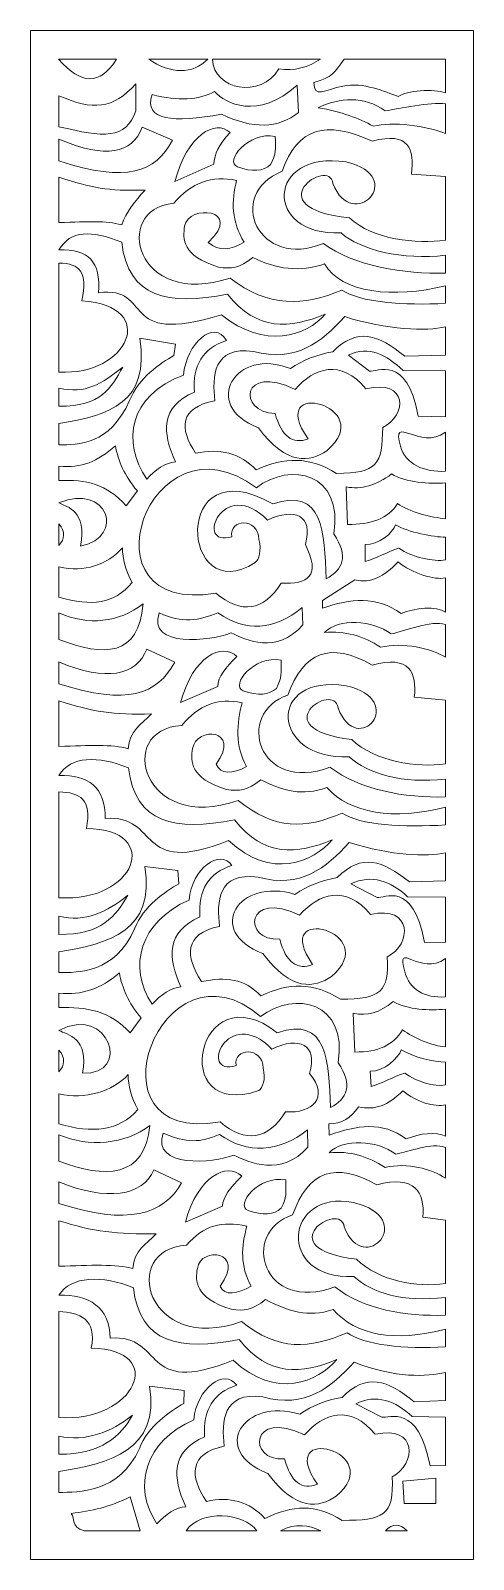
# Model space of a CAD drawing. Header units: centimetres. Extents: x -2.9 to 3.2, y -11.6 to 9.5.
import ezdxf

# ---------------------------------------------------------------- set-up
doc = ezdxf.new("R2010")
doc.units = ezdxf.units.CM
doc.header["$MEASUREMENT"] = 0
doc.layers.add('layer 1', color=7, linetype='Continuous')

msp = doc.modelspace()

# ---------------------------------------------------------------- linework, layer by layer
at = {"layer": 'layer 1', "color": 141, "lineweight": 9}
msp.add_open_spline([(-2.85421, 9.48272), (-2.85421, 9.48272), (3.24516, 9.48272), (3.24516, 9.48272), (3.24516, 9.48272), (3.24516, 9.48272), (3.24516, -11.56494), (3.24516, -11.56494), (3.24516, -11.56494), (3.24516, -11.56494), (-2.85421, -11.56494), (-2.85421, -11.56494), (-2.85421, -11.56494), (-2.85421, -11.56494), (-2.85421, 9.48272), (-2.85421, 9.48272)], degree=3, knots=[0, 0, 0, 0, 0.2, 0.2, 0.2, 0.2, 0.4, 0.4, 0.4, 0.4, 0.6, 0.6, 0.6, 0.6, 1, 1, 1, 1], dxfattribs=at)
at = {"layer": 'layer 1', "color": 7, "lineweight": 9}
for points, knots in [([(-2.46839, 9.08752), (-2.14967, 8.7339), (-1.90802, 8.72393), (-1.66891, 9.08752), (-1.66891, 9.08752), (-1.66891, 9.08752), (-2.46839, 9.08752), (-2.46839, 9.08752)], [0, 0, 0, 0, 0.33333333, 0.33333333, 0.33333333, 0.33333333, 1, 1, 1, 1]), ([(-1.22599, 9.08752), (-0.92841, 8.88158), (-0.61895, 8.87758), (-0.41336, 9.08752), (-0.41336, 9.08752), (-0.41336, 9.08752), (-1.22599, 9.08752), (-1.22599, 9.08752)], [0, 0, 0, 0, 0.33333333, 0.33333333, 0.33333333, 0.33333333, 1, 1, 1, 1]), ([(-0.35011, 9.08752), (-0.35011, 9.08752), (1.1397, 9.08752), (1.1397, 9.08752), (1.1397, 9.08752), (0.97135, 8.98345), (0.77925, 8.9181), (0.56345, 8.95657), (0.56345, 8.95657), (0.31829, 8.53523), (-0.33368, 8.66857), (-0.35011, 9.08752)], [0, 0, 0, 0, 0.25, 0.25, 0.25, 0.25, 0.5, 0.5, 0.5, 0.5, 1, 1, 1, 1]), ([(1.46346, 9.08752), (1.46346, 9.08752), (2.85934, 9.08752), (2.85934, 9.08752), (2.85934, 9.08752), (2.85934, 9.08752), (2.85934, 8.62433), (2.85934, 8.62433), (2.85934, 8.62433), (2.70521, 8.68853), (2.32037, 8.65471), (2.21081, 8.57635), (2.21081, 8.57635), (2.02487, 8.64133), (1.731, 8.7763), (1.4477, 8.719), (1.4477, 8.719), (1.19387, 8.66767), (1.05211, 8.54349), (1.04588, 8.76914), (1.04588, 8.76914), (1.31325, 8.836), (1.32979, 8.90489), (1.46346, 9.08752)], [0, 0, 0, 0, 0.14285714, 0.14285714, 0.14285714, 0.14285714, 0.28571429, 0.28571429, 0.28571429, 0.28571429, 0.42857143, 0.42857143, 0.42857143, 0.42857143, 0.57142857, 0.57142857, 0.57142857, 0.57142857, 0.71428571, 0.71428571, 0.71428571, 0.71428571, 1, 1, 1, 1]), ([(-2.46271, 8.58628), (-1.99693, 8.37989), (-1.71988, 8.39926), (-1.40561, 8.74858), (-1.40561, 8.74858), (-1.40561, 8.74858), (-1.40634, 8.37589), (-1.40634, 8.37589), (-1.40634, 8.37589), (-1.5422, 7.98173), (-1.84691, 8.01064), (-2.46271, 8.15949), (-2.46271, 8.15949), (-2.46271, 8.15949), (-2.46271, 8.58628), (-2.46271, 8.58628)], [0, 0, 0, 0, 0.2, 0.2, 0.2, 0.2, 0.4, 0.4, 0.4, 0.4, 0.6, 0.6, 0.6, 0.6, 1, 1, 1, 1]), ([(-1.18116, 8.60048), (-0.81334, 8.50958), (-0.54102, 8.52526), (-0.32151, 8.64278), (-0.32151, 8.64278), (-0.17142, 8.47925), (0.26858, 8.24678), (0.81951, 8.72949), (0.81951, 8.72949), (0.81951, 8.72949), (0.83739, 8.35595), (0.83739, 8.35595), (0.83739, 8.35595), (0.55904, 8.13315), (0.20492, 8.12504), (-0.22492, 8.33154), (-0.22492, 8.33154), (-0.88634, 8.21123), (-1.30292, 8.24092), (-1.18116, 8.60048)], [0, 0, 0, 0, 0.16666667, 0.16666667, 0.16666667, 0.16666667, 0.33333333, 0.33333333, 0.33333333, 0.33333333, 0.5, 0.5, 0.5, 0.5, 0.66666667, 0.66666667, 0.66666667, 0.66666667, 1, 1, 1, 1]), ([(1.10487, 8.42119), (1.42988, 8.36499), (1.6681, 8.274), (1.86688, 8.16718), (1.86688, 8.16718), (2.12252, 8.23231), (2.60361, 8.17581), (2.85934, 8.06407), (2.85934, 8.06407), (2.85934, 8.06407), (2.85934, 8.47548), (2.85934, 8.47548), (2.85934, 8.47548), (2.65114, 8.5024), (2.22047, 8.40627), (2.03123, 8.37636), (2.03123, 8.37636), (1.72244, 8.59026), (1.41362, 8.561), (1.10487, 8.42119)], [0, 0, 0, 0, 0.16666667, 0.16666667, 0.16666667, 0.16666667, 0.33333333, 0.33333333, 0.33333333, 0.33333333, 0.5, 0.5, 0.5, 0.5, 0.66666667, 0.66666667, 0.66666667, 0.66666667, 1, 1, 1, 1]), ([(-0.10539, 8.07754), (-0.30883, 8.27017), (-0.69543, 8.04605), (-0.8674, 7.40517), (-0.8674, 7.40517), (-0.8674, 7.40517), (-0.32951, 7.64424), (-0.32951, 7.64424), (-0.32951, 7.64424), (-0.32343, 7.77724), (-0.26291, 7.91934), (-0.10539, 8.07754)], [0, 0, 0, 0, 0.25, 0.25, 0.25, 0.25, 0.5, 0.5, 0.5, 0.5, 1, 1, 1, 1]), ([(2.39129, 7.50576), (2.39129, 7.50576), (2.85934, 7.47441), (2.85934, 7.47441), (2.85934, 7.47441), (2.85934, 7.47441), (2.85934, 6.59834), (2.85934, 6.59834), (2.85934, 6.59834), (2.46819, 6.54335), (1.85524, 6.60065), (1.53968, 6.90502), (1.53968, 6.90502), (0.22153, 7.04107), (1.26468, 7.7557), (1.31069, 7.37864), (1.31069, 7.37864), (1.57808, 6.67646), (2.35477, 7.47342), (1.49334, 7.67412), (1.49334, 7.67412), (0.39384, 7.84585), (0.34007, 6.64896), (1.42199, 6.69746), (1.42199, 6.69746), (1.6833, 6.4621), (2.26971, 6.32146), (2.85934, 6.38916), (2.85934, 6.38916), (2.85934, 6.38916), (2.85934, 6.14316), (2.85934, 6.14316), (2.85934, 6.14316), (2.30048, 6.12843), (1.58695, 6.23999), (1.17957, 6.55352), (1.17957, 6.55352), (0.28902, 6.18007), (-0.18485, 7.22093), (0.61033, 7.54512), (0.61033, 7.54512), (0.82057, 8.14569), (1.20991, 8.25541), (1.8494, 7.95948), (1.8494, 7.95948), (2.36987, 8.09979), (2.42721, 7.84585), (2.39129, 7.50576)], [0, 0, 0, 0, 0.07692308, 0.07692308, 0.07692308, 0.07692308, 0.15384615, 0.15384615, 0.15384615, 0.15384615, 0.23076923, 0.23076923, 0.23076923, 0.23076923, 0.30769231, 0.30769231, 0.30769231, 0.30769231, 0.38461538, 0.38461538, 0.38461538, 0.38461538, 0.46153846, 0.46153846, 0.46153846, 0.46153846, 0.53846154, 0.53846154, 0.53846154, 0.53846154, 0.61538462, 0.61538462, 0.61538462, 0.61538462, 0.69230769, 0.69230769, 0.69230769, 0.69230769, 0.76923077, 0.76923077, 0.76923077, 0.76923077, 0.84615385, 0.84615385, 0.84615385, 0.84615385, 1, 1, 1, 1]), ([(-2.46271, 7.98789), (-1.81776, 7.71583), (-1.45545, 7.78645), (-1.31564, 8.15224), (-1.31564, 8.15224), (-1.31564, 8.15224), (-0.89728, 7.97295), (-0.89728, 7.97295), (-0.89728, 7.97295), (-1.14183, 7.53264), (-1.51736, 7.38122), (-2.46271, 7.68906), (-2.46271, 7.68906), (-2.46271, 7.68906), (-2.46271, 7.98789), (-2.46271, 7.98789)], [0, 0, 0, 0, 0.2, 0.2, 0.2, 0.2, 0.4, 0.4, 0.4, 0.4, 0.6, 0.6, 0.6, 0.6, 1, 1, 1, 1]), ([(-0.00374, 7.60635), (0.19831, 7.53031), (0.35291, 7.54711), (0.45242, 7.63708), (0.45242, 7.63708), (0.53074, 7.79224), (0.51887, 7.84576), (0.51567, 8.02562), (0.51567, 8.02562), (0.14518, 8.09976), (-0.19125, 7.67695), (-0.00374, 7.60635)], [0, 0, 0, 0, 0.25, 0.25, 0.25, 0.25, 0.5, 0.5, 0.5, 0.5, 1, 1, 1, 1]), ([(-2.46271, 7.46494), (-2.00655, 7.31693), (-1.80005, 7.27308), (-1.27758, 7.28605), (-1.27758, 7.28605), (-1.41809, 7.13764), (-1.53487, 6.9813), (-1.59952, 6.80752), (-1.59952, 6.80752), (-1.82224, 6.87031), (-2.03799, 6.85146), (-2.46271, 6.83844), (-2.46271, 6.83844), (-2.46271, 6.83844), (-2.46271, 7.46494), (-2.46271, 7.46494)], [0, 0, 0, 0, 0.2, 0.2, 0.2, 0.2, 0.4, 0.4, 0.4, 0.4, 0.6, 0.6, 0.6, 0.6, 1, 1, 1, 1]), ([(-0.01574, 7.42012), (-0.09142, 7.13627), (-0.08813, 6.85239), (0.08885, 6.56846), (0.08885, 6.56846), (-0.10037, 6.46404), (-0.25592, 6.43783), (-0.40733, 6.56699), (-0.40733, 6.56699), (0.08751, 7.03023), (-0.68475, 7.09608), (-0.7324, 6.78914), (-0.7324, 6.78914), (-0.75928, 6.61594), (-0.7737, 6.38315), (-0.26624, 6.22664), (-0.26624, 6.22664), (-0.08246, 6.19819), (0.01475, 6.21252), (0.20838, 6.35928), (0.20838, 6.35928), (0.52522, 6.1992), (0.85233, 6.15198), (1.19451, 6.26963), (1.19451, 6.26963), (1.42517, 5.87054), (2.14873, 5.78908), (2.85934, 5.9708), (2.85934, 5.9708), (2.85934, 5.9708), (2.85934, 5.72774), (2.85934, 5.72774), (2.85934, 5.72774), (2.29334, 5.69414), (1.67115, 5.74264), (1.43358, 5.91104), (1.43358, 5.91104), (0.92055, 5.68951), (0.40755, 5.6654), (-0.10539, 6.07539), (-0.10539, 6.07539), (-1.40379, 5.64486), (-1.74697, 7.0154), (-0.88234, 7.10635), (-0.88234, 7.10635), (-0.64394, 7.38777), (-0.35509, 7.49236), (-0.01574, 7.42012)], [0, 0, 0, 0, 0.07692308, 0.07692308, 0.07692308, 0.07692308, 0.15384615, 0.15384615, 0.15384615, 0.15384615, 0.23076923, 0.23076923, 0.23076923, 0.23076923, 0.30769231, 0.30769231, 0.30769231, 0.30769231, 0.38461538, 0.38461538, 0.38461538, 0.38461538, 0.46153846, 0.46153846, 0.46153846, 0.46153846, 0.53846154, 0.53846154, 0.53846154, 0.53846154, 0.61538462, 0.61538462, 0.61538462, 0.61538462, 0.69230769, 0.69230769, 0.69230769, 0.69230769, 0.76923077, 0.76923077, 0.76923077, 0.76923077, 0.84615385, 0.84615385, 0.84615385, 0.84615385, 1, 1, 1, 1]), ([(-2.46271, 6.46404), (-2.30579, 6.7335), (-2.02154, 6.74071), (-1.59952, 6.56846), (-1.59952, 6.56846), (-1.50654, 5.7976), (-0.9621, 5.69766), (-0.14013, 5.85452), (-0.14013, 5.85452), (0.26248, 5.33896), (0.71626, 5.37695), (1.20459, 5.57926), (1.20459, 5.57926), (0.94765, 5.27509), (0.36275, 5.0871), (-0.22329, 5.57063), (-0.22329, 5.57063), (-1.67477, 5.1207), (-1.13684, 5.97247), (-1.92012, 5.87449), (-1.92012, 5.87449), (-1.88328, 6.29878), (-2.05795, 6.48149), (-2.46271, 6.46404)], [0, 0, 0, 0, 0.14285714, 0.14285714, 0.14285714, 0.14285714, 0.28571429, 0.28571429, 0.28571429, 0.28571429, 0.42857143, 0.42857143, 0.42857143, 0.42857143, 0.57142857, 0.57142857, 0.57142857, 0.57142857, 0.71428571, 0.71428571, 0.71428571, 0.71428571, 1, 1, 1, 1]), ([(-2.46271, 6.28221), (-2.17674, 6.27452), (-2.06299, 6.16156), (-2.14606, 5.76162), (-2.14606, 5.76162), (-1.07143, 5.68761), (-1.51093, 4.72665), (-2.46271, 4.78179), (-2.46271, 4.78179), (-2.46271, 4.78179), (-2.46271, 6.28221), (-2.46271, 6.28221)], [0, 0, 0, 0, 0.25, 0.25, 0.25, 0.25, 0.5, 0.5, 0.5, 0.5, 1, 1, 1, 1]), ([(-0.15687, 5.21643), (-0.32479, 5.51973), (-0.70853, 5.17478), (-0.74786, 4.7396), (-0.74786, 4.7396), (-1.50473, 4.46116), (-1.59991, 3.81756), (-1.2549, 3.3049), (-1.2549, 3.3049), (-1.14412, 3.43594), (-0.98982, 3.53452), (-0.85879, 3.54332), (-0.85879, 3.54332), (-1.04431, 3.95348), (-1.06438, 4.30005), (-0.59845, 4.50655), (-0.59845, 4.50655), (-0.62425, 4.8755), (-0.47704, 5.11214), (-0.15687, 5.21643)], [0, 0, 0, 0, 0.16666667, 0.16666667, 0.16666667, 0.16666667, 0.33333333, 0.33333333, 0.33333333, 0.33333333, 0.5, 0.5, 0.5, 0.5, 0.66666667, 0.66666667, 0.66666667, 0.66666667, 1, 1, 1, 1]), ([(2.85934, 5.01456), (2.85934, 5.01456), (2.85934, 5.40303), (2.85934, 5.40303), (2.85934, 5.40303), (2.60134, 5.34329), (2.05588, 5.35987), (1.47206, 5.54449), (1.47206, 5.54449), (1.1527, 5.19253), (0.80016, 4.90486), (0.21504, 5.06669), (0.21504, 5.06669), (-0.34131, 5.14196), (-0.35608, 4.71958), (-0.31456, 4.38702), (-0.31456, 4.38702), (-0.80901, 4.29039), (-0.80741, 4.00535), (-0.58042, 3.66417), (-0.58042, 3.66417), (-0.2482, 3.73489), (0.03311, 3.6676), (0.25303, 3.43369), (0.25303, 3.43369), (0.64547, 3.61567), (0.98255, 3.62081), (1.35887, 3.38595), (1.35887, 3.38595), (1.92044, 3.38757), (1.99285, 3.51317), (1.99534, 4.01967), (1.99534, 4.01967), (2.33648, 4.18893), (2.34593, 4.68673), (1.76503, 4.5512), (1.76503, 4.5512), (1.42045, 4.97012), (1.04882, 4.84092), (0.78835, 4.54227), (0.78835, 4.54227), (0.04552, 4.90728), (-0.00806, 4.22435), (0.5134, 4.21261), (0.5134, 4.21261), (0.60073, 3.89575), (0.75218, 3.77924), (0.96769, 3.86303), (0.96769, 3.86303), (0.36247, 4.72522), (1.95369, 4.31372), (1.22492, 3.69885), (1.22492, 3.69885), (0.9921, 3.54057), (0.67591, 3.48684), (0.28309, 4.01348), (0.28309, 4.01348), (-0.524, 4.32351), (-0.02592, 5.13722), (0.72402, 4.82892), (0.72402, 4.82892), (0.90438, 4.94943), (1.08603, 5.02141), (1.30706, 5.06035), (1.30706, 5.06035), (1.64576, 5.40141), (1.93101, 5.29719), (2.30018, 4.99961), (2.30018, 4.99961), (2.30018, 4.99961), (2.85934, 5.01456), (2.85934, 5.01456)], [0, 0, 0, 0, 0.05263158, 0.05263158, 0.05263158, 0.05263158, 0.10526316, 0.10526316, 0.10526316, 0.10526316, 0.15789474, 0.15789474, 0.15789474, 0.15789474, 0.21052632, 0.21052632, 0.21052632, 0.21052632, 0.26315789, 0.26315789, 0.26315789, 0.26315789, 0.31578947, 0.31578947, 0.31578947, 0.31578947, 0.36842105, 0.36842105, 0.36842105, 0.36842105, 0.42105263, 0.42105263, 0.42105263, 0.42105263, 0.47368421, 0.47368421, 0.47368421, 0.47368421, 0.52631579, 0.52631579, 0.52631579, 0.52631579, 0.57894737, 0.57894737, 0.57894737, 0.57894737, 0.63157895, 0.63157895, 0.63157895, 0.63157895, 0.68421053, 0.68421053, 0.68421053, 0.68421053, 0.73684211, 0.73684211, 0.73684211, 0.73684211, 0.78947368, 0.78947368, 0.78947368, 0.78947368, 0.84210526, 0.84210526, 0.84210526, 0.84210526, 0.89473684, 0.89473684, 0.89473684, 0.89473684, 1, 1, 1, 1]), ([(-2.46271, 4.07325), (-1.76357, 4.18391), (-1.20709, 4.36224), (-1.35144, 5.24763), (-1.35144, 5.24763), (-1.35144, 5.24763), (-0.85738, 5.16702), (-0.85738, 5.16702), (-0.85738, 5.16702), (-0.85738, 5.16702), (-0.87987, 5.00991), (-0.87987, 5.00991), (-0.87987, 5.00991), (-1.06345, 4.90279), (-1.37166, 4.7012), (-1.49059, 4.38989), (-1.49059, 4.38989), (-1.76543, 3.77176), (-2.20036, 3.78009), (-2.46271, 3.77784), (-2.46271, 3.77784), (-2.46271, 3.77784), (-2.46271, 4.07325), (-2.46271, 4.07325)], [0, 0, 0, 0, 0.14285714, 0.14285714, 0.14285714, 0.14285714, 0.28571429, 0.28571429, 0.28571429, 0.28571429, 0.42857143, 0.42857143, 0.42857143, 0.42857143, 0.57142857, 0.57142857, 0.57142857, 0.57142857, 0.71428571, 0.71428571, 0.71428571, 0.71428571, 1, 1, 1, 1]), ([(2.85934, 4.79683), (2.85934, 4.79683), (2.85934, 4.1629), (2.85934, 4.1629), (2.85934, 4.1629), (2.85934, 4.1629), (2.48609, 4.17591), (2.48609, 4.17591), (2.48609, 4.17591), (2.3221, 5.03908), (1.91328, 4.77742), (1.81544, 4.79363), (1.81544, 4.79363), (1.81544, 4.79363), (1.52322, 5.01456), (1.52322, 5.01456), (1.52322, 5.01456), (1.80815, 5.15409), (2.04503, 5.0176), (2.27691, 4.80388), (2.27691, 4.80388), (2.27691, 4.80388), (2.85934, 4.79683), (2.85934, 4.79683)], [0, 0, 0, 0, 0.14285714, 0.14285714, 0.14285714, 0.14285714, 0.28571429, 0.28571429, 0.28571429, 0.28571429, 0.42857143, 0.42857143, 0.42857143, 0.42857143, 0.57142857, 0.57142857, 0.57142857, 0.57142857, 0.71428571, 0.71428571, 0.71428571, 0.71428571, 1, 1, 1, 1]), ([(-2.46271, 4.56108), (-2.09977, 4.47513), (-1.87783, 4.6151), (-1.58458, 4.8502), (-1.58458, 4.8502), (-1.74699, 4.56491), (-1.87915, 4.30277), (-2.46271, 4.31231), (-2.46271, 4.31231), (-2.46271, 4.31231), (-2.46271, 4.56108), (-2.46271, 4.56108)], [0, 0, 0, 0, 0.25, 0.25, 0.25, 0.25, 0.5, 0.5, 0.5, 0.5, 1, 1, 1, 1]), ([(-0.08285, 2.51401), (-0.61091, 2.35547), (-0.20459, 3.36434), (0.41092, 2.74241), (0.41092, 2.74241), (0.78355, 2.92103), (1.04346, 2.80622), (0.93024, 2.4074), (0.93024, 2.4074), (1.14958, 1.97525), (0.96579, 1.85524), (0.59876, 1.87704), (0.59876, 1.87704), (0.35449, 1.49036), (0.05352, 1.44406), (-0.30414, 1.73818), (-0.30414, 1.73818), (-2.21413, 1.40897), (-1.22947, 4.29735), (0.25541, 3.18795), (0.25541, 3.18795), (0.72657, 3.55125), (1.45485, 3.39267), (1.32324, 2.55269), (1.32324, 2.55269), (1.5335, 2.24043), (1.44294, 2.05926), (1.2183, 1.93607), (1.2183, 1.93607), (1.19129, 2.57358), (1.18076, 3.20308), (0.48302, 2.96644), (0.48302, 2.96644), (-0.929, 3.77248), (-0.78793, 1.49685), (0.23892, 2.16034), (0.23892, 2.16034), (0.29025, 2.19124), (0.32833, 2.3317), (0.29103, 2.4777), (0.29103, 2.4777), (0.27771, 2.78913), (-0.12686, 2.75791), (-0.08285, 2.51401)], [0, 0, 0, 0, 0.08333333, 0.08333333, 0.08333333, 0.08333333, 0.16666667, 0.16666667, 0.16666667, 0.16666667, 0.25, 0.25, 0.25, 0.25, 0.33333333, 0.33333333, 0.33333333, 0.33333333, 0.41666667, 0.41666667, 0.41666667, 0.41666667, 0.5, 0.5, 0.5, 0.5, 0.58333333, 0.58333333, 0.58333333, 0.58333333, 0.66666667, 0.66666667, 0.66666667, 0.66666667, 0.75, 0.75, 0.75, 0.75, 0.83333333, 0.83333333, 0.83333333, 0.83333333, 1, 1, 1, 1]), ([(2.85934, 3.95372), (2.5107, 3.69061), (2.10382, 4.22273), (2.24041, 3.75948), (2.24041, 3.75948), (2.30312, 3.51692), (2.5723, 3.39784), (2.85934, 3.41583), (2.85934, 3.41583), (2.85934, 3.41583), (2.85934, 3.95372), (2.85934, 3.95372)], [0, 0, 0, 0, 0.25, 0.25, 0.25, 0.25, 0.5, 0.5, 0.5, 0.5, 1, 1, 1, 1]), ([(-2.46271, 3.28797), (-2.46271, 3.28797), (-2.46271, 3.48563), (-2.46271, 3.48563), (-2.46271, 3.48563), (-2.14457, 3.4567), (-1.93755, 3.54805), (-1.68554, 3.76631), (-1.68554, 3.76631), (-1.64666, 3.5593), (-1.56365, 3.35232), (-1.38351, 3.14539), (-1.38351, 3.14539), (-1.38351, 3.14539), (-1.53826, 2.93941), (-1.53826, 2.93941), (-1.53826, 2.93941), (-1.80152, 3.24192), (-2.09358, 3.30343), (-2.46271, 3.28797)], [0, 0, 0, 0, 0.16666667, 0.16666667, 0.16666667, 0.16666667, 0.33333333, 0.33333333, 0.33333333, 0.33333333, 0.5, 0.5, 0.5, 0.5, 0.66666667, 0.66666667, 0.66666667, 0.66666667, 1, 1, 1, 1]), ([(1.49419, 3.20116), (1.69303, 3.15878), (1.91672, 3.22189), (2.11567, 3.37816), (2.11567, 3.37816), (2.31468, 3.26261), (2.6437, 3.23811), (2.85934, 3.25504), (2.85934, 3.25504), (2.85934, 3.25504), (2.85934, 2.76256), (2.85934, 2.76256), (2.85934, 2.76256), (2.6765, 2.77618), (2.35054, 2.85807), (2.20091, 2.97092), (2.20091, 2.97092), (2.07344, 2.76128), (1.83172, 2.68193), (1.50986, 2.6832), (1.50986, 2.6832), (1.50986, 2.6832), (1.49419, 3.20116), (1.49419, 3.20116)], [0, 0, 0, 0, 0.14285714, 0.14285714, 0.14285714, 0.14285714, 0.28571429, 0.28571429, 0.28571429, 0.28571429, 0.42857143, 0.42857143, 0.42857143, 0.42857143, 0.57142857, 0.57142857, 0.57142857, 0.57142857, 0.71428571, 0.71428571, 0.71428571, 0.71428571, 1, 1, 1, 1]), ([(-2.46271, 2.98082), (-1.79757, 3.26285), (-1.53435, 2.51269), (-2.16602, 2.38444), (-2.16602, 2.38444), (-2.06997, 2.8708), (-2.34945, 2.92272), (-2.46271, 2.98082)], [0, 0, 0, 0, 0.33333333, 0.33333333, 0.33333333, 0.33333333, 1, 1, 1, 1]), ([(-2.46271, 2.6936), (-2.37585, 2.58372), (-2.37987, 2.48445), (-2.46271, 2.39575), (-2.46271, 2.39575), (-2.46271, 2.39575), (-2.46271, 2.6936), (-2.46271, 2.6936)], [0, 0, 0, 0, 0.33333333, 0.33333333, 0.33333333, 0.33333333, 1, 1, 1, 1]), ([(2.85934, 2.19431), (2.85934, 2.19431), (2.85934, 2.50685), (2.85934, 2.50685), (2.85934, 2.50685), (2.70087, 2.51087), (2.34762, 2.5739), (2.17249, 2.67732), (2.17249, 2.67732), (2.13632, 2.57124), (1.94031, 2.39761), (1.75349, 2.40888), (1.75349, 2.40888), (1.75349, 2.40888), (1.75578, 2.17308), (1.75578, 2.17308), (1.75578, 2.17308), (1.91049, 2.21725), (2.06518, 2.3111), (2.21985, 2.35532), (2.21985, 2.35532), (2.38693, 2.23639), (2.70889, 2.16415), (2.85934, 2.19431)], [0, 0, 0, 0, 0.14285714, 0.14285714, 0.14285714, 0.14285714, 0.28571429, 0.28571429, 0.28571429, 0.28571429, 0.42857143, 0.42857143, 0.42857143, 0.42857143, 0.57142857, 0.57142857, 0.57142857, 0.57142857, 0.71428571, 0.71428571, 0.71428571, 0.71428571, 1, 1, 1, 1]), ([(-2.46271, 2.09803), (-2.11051, 2.0193), (-1.79824, 2.1273), (-1.58899, 2.36321), (-1.58899, 2.36321), (-1.58741, 2.21016), (-1.54289, 2.05004), (-1.45543, 1.88273), (-1.45543, 1.88273), (-1.71174, 1.58299), (-2.00627, 1.55402), (-2.46271, 1.68319), (-2.46271, 1.68319), (-2.46271, 1.68319), (-2.46271, 2.09803), (-2.46271, 2.09803)], [0, 0, 0, 0, 0.2, 0.2, 0.2, 0.2, 0.4, 0.4, 0.4, 0.4, 0.6, 0.6, 0.6, 0.6, 1, 1, 1, 1]), ([(2.85934, 1.94807), (2.85934, 1.94807), (2.85934, 1.47453), (2.85934, 1.47453), (2.85934, 1.47453), (2.73737, 1.56377), (2.434, 1.53624), (2.24826, 1.45559), (2.24826, 1.45559), (1.91362, 1.70797), (1.54578, 1.6615), (1.16859, 1.53136), (1.16859, 1.53136), (1.16859, 1.53136), (1.16859, 1.63553), (1.16859, 1.63553), (1.16859, 1.63553), (1.16859, 1.63553), (1.61372, 1.91966), (1.61372, 1.91966), (1.61372, 1.91966), (1.84125, 1.87016), (2.00234, 1.962), (2.20847, 2.16741), (2.20847, 2.16741), (2.39501, 2.01069), (2.71529, 1.91371), (2.85934, 1.94807)], [0, 0, 0, 0, 0.125, 0.125, 0.125, 0.125, 0.25, 0.25, 0.25, 0.25, 0.375, 0.375, 0.375, 0.375, 0.5, 0.5, 0.5, 0.5, 0.625, 0.625, 0.625, 0.625, 0.75, 0.75, 0.75, 0.75, 1, 1, 1, 1]), ([(-2.46271, 1.46506), (-2.05207, 1.28713), (-1.64432, 1.32977), (-1.3042, 1.59298), (-1.3042, 1.59298), (-1.3687, 0.86133), (-1.83523, 0.86055), (-2.46271, 1.10037), (-2.46271, 1.10037), (-2.46271, 1.10037), (-2.46271, 1.46506), (-2.46271, 1.46506)], [0, 0, 0, 0, 0.25, 0.25, 0.25, 0.25, 0.5, 0.5, 0.5, 0.5, 1, 1, 1, 1]), ([(-1.08352, 1.46506), (-0.76417, 1.32393), (-0.53745, 1.35617), (-0.27318, 1.46869), (-0.27318, 1.46869), (0.10576, 1.19456), (0.50122, 1.2271), (0.88849, 1.53951), (0.88849, 1.53951), (0.88849, 1.53951), (0.89458, 1.29965), (0.89458, 1.29965), (0.89458, 1.29965), (0.52784, 0.88961), (0.11599, 1.09161), (-0.09103, 1.19041), (-0.09103, 1.19041), (-0.36791, 1.08007), (-1.24895, 0.9784), (-1.08352, 1.46506)], [0, 0, 0, 0, 0.16666667, 0.16666667, 0.16666667, 0.16666667, 0.33333333, 0.33333333, 0.33333333, 0.33333333, 0.5, 0.5, 0.5, 0.5, 0.66666667, 0.66666667, 0.66666667, 0.66666667, 1, 1, 1, 1]), ([(1.19237, 1.19525), (1.4771, 1.22407), (1.73119, 1.14554), (1.96435, 0.99347), (1.96435, 0.99347), (2.27626, 1.0656), (2.66385, 0.97686), (2.85934, 0.85473), (2.85934, 0.85473), (2.85934, 0.85473), (2.85934, 1.30406), (2.85934, 1.30406), (2.85934, 1.30406), (2.6619, 1.37271), (2.30381, 1.21374), (2.11126, 1.17588), (2.11126, 1.17588), (1.85823, 1.36981), (1.38884, 1.39686), (1.19237, 1.19525)], [0, 0, 0, 0, 0.16666667, 0.16666667, 0.16666667, 0.16666667, 0.33333333, 0.33333333, 0.33333333, 0.33333333, 0.5, 0.5, 0.5, 0.5, 0.66666667, 0.66666667, 0.66666667, 0.66666667, 1, 1, 1, 1]), ([(-0.0112, 0.86632), (-0.21465, 1.05896), (-0.61586, 0.87463), (-0.78782, 0.23375), (-0.78782, 0.23375), (-0.78782, 0.23375), (-0.27718, 0.45396), (-0.27718, 0.45396), (-0.27718, 0.45396), (-0.2711, 0.58696), (-0.16872, 0.70813), (-0.0112, 0.86632)], [0, 0, 0, 0, 0.25, 0.25, 0.25, 0.25, 0.5, 0.5, 0.5, 0.5, 1, 1, 1, 1]), ([(2.43108, 0.3045), (2.43108, 0.3045), (2.85934, 0.2632), (2.85934, 0.2632), (2.85934, 0.2632), (2.85934, 0.2632), (2.85934, -0.61287), (2.85934, -0.61287), (2.85934, -0.61287), (2.46819, -0.66786), (1.88508, -0.58072), (1.56952, -0.27636), (1.56952, -0.27636), (0.33094, -0.13036), (1.33431, 0.53454), (1.38032, 0.15748), (1.38032, 0.15748), (1.64771, -0.54469), (2.35477, 0.2622), (1.49334, 0.46291), (1.49334, 0.46291), (0.39384, 0.63464), (0.44948, -0.56225), (1.5314, -0.51375), (1.5314, -0.51375), (1.79271, -0.74912), (2.26971, -0.88975), (2.85934, -0.82205), (2.85934, -0.82205), (2.85934, -0.82205), (2.85934, -1.06805), (2.85934, -1.06805), (2.85934, -1.06805), (2.30048, -1.08278), (1.67647, -0.97123), (1.26909, -0.6577), (1.26909, -0.6577), (0.27907, -1.03114), (-0.0456, 0.08929), (0.6899, 0.33391), (0.6899, 0.33391), (0.90014, 0.93448), (1.27954, 1.07403), (1.8494, 0.74826), (1.8494, 0.74826), (2.36987, 0.88857), (2.467, 0.64458), (2.43108, 0.3045)], [0, 0, 0, 0, 0.07692308, 0.07692308, 0.07692308, 0.07692308, 0.15384615, 0.15384615, 0.15384615, 0.15384615, 0.23076923, 0.23076923, 0.23076923, 0.23076923, 0.30769231, 0.30769231, 0.30769231, 0.30769231, 0.38461538, 0.38461538, 0.38461538, 0.38461538, 0.46153846, 0.46153846, 0.46153846, 0.46153846, 0.53846154, 0.53846154, 0.53846154, 0.53846154, 0.61538462, 0.61538462, 0.61538462, 0.61538462, 0.69230769, 0.69230769, 0.69230769, 0.69230769, 0.76923077, 0.76923077, 0.76923077, 0.76923077, 0.84615385, 0.84615385, 0.84615385, 0.84615385, 1, 1, 1, 1]), ([(-2.46271, 0.78993), (-1.81776, 0.51787), (-1.39361, 0.59954), (-1.2538, 0.96534), (-1.2538, 0.96534), (-1.2538, 0.96534), (-0.86858, 0.78604), (-0.86858, 0.78604), (-0.86858, 0.78604), (-1.11314, 0.34573), (-1.51736, 0.18326), (-2.46271, 0.4911), (-2.46271, 0.4911), (-2.46271, 0.4911), (-2.46271, 0.78993), (-2.46271, 0.78993)], [0, 0, 0, 0, 0.2, 0.2, 0.2, 0.2, 0.4, 0.4, 0.4, 0.4, 0.6, 0.6, 0.6, 0.6, 1, 1, 1, 1]), ([(0.07584, 0.39514), (0.27786, 0.31909), (0.43248, 0.33589), (0.53199, 0.42587), (0.53199, 0.42587), (0.61031, 0.58103), (0.59844, 0.63455), (0.59524, 0.81441), (0.59524, 0.81441), (0.22475, 0.88855), (-0.11168, 0.46572), (0.07584, 0.39514)], [0, 0, 0, 0, 0.25, 0.25, 0.25, 0.25, 0.5, 0.5, 0.5, 0.5, 1, 1, 1, 1]), ([(-2.46271, 0.25373), (-2.00655, 0.10572), (-1.71053, 0.06187), (-1.18806, 0.07484), (-1.18806, 0.07484), (-1.32857, -0.07358), (-1.49508, -0.15034), (-1.51, -0.40369), (-1.51, -0.40369), (-1.73272, -0.3409), (-2.03799, -0.35975), (-2.46271, -0.37277), (-2.46271, -0.37277), (-2.46271, -0.37277), (-2.46271, 0.25373), (-2.46271, 0.25373)], [0, 0, 0, 0, 0.2, 0.2, 0.2, 0.2, 0.4, 0.4, 0.4, 0.4, 0.6, 0.6, 0.6, 0.6, 1, 1, 1, 1]), ([(0.05908, 0.2288), (-0.0166, -0.05505), (-0.03926, -0.36488), (0.12042, -0.64881), (0.12042, -0.64881), (-0.0688, -0.75323), (-0.24165, -0.76213), (-0.29791, -0.61568), (-0.29791, -0.61568), (0.05854, -0.12649), (-0.57536, -0.09526), (-0.62299, -0.40218), (-0.62299, -0.40218), (-0.64985, -0.57536), (-0.66429, -0.80817), (-0.15683, -0.96467), (-0.15683, -0.96467), (0.02695, -0.99313), (0.12416, -0.97879), (0.3178, -0.83204), (0.3178, -0.83204), (0.63463, -0.99211), (0.8839, -1.05664), (1.22608, -0.93899), (1.22608, -0.93899), (1.54323, -1.29483), (2.14873, -1.39229), (2.85934, -1.21057), (2.85934, -1.21057), (2.85934, -1.21057), (2.85934, -1.45363), (2.85934, -1.45363), (2.85934, -1.45363), (2.29334, -1.48723), (1.67677, -1.45733), (1.4392, -1.28893), (1.4392, -1.28893), (0.92618, -1.51046), (0.51696, -1.52592), (0.00403, -1.11593), (0.00403, -1.11593), (-1.31168, -1.58106), (-1.6981, -0.13267), (-0.77293, -0.08497), (-0.77293, -0.08497), (-0.53453, 0.19645), (-0.28027, 0.30104), (0.05908, 0.2288)], [0, 0, 0, 0, 0.07692308, 0.07692308, 0.07692308, 0.07692308, 0.15384615, 0.15384615, 0.15384615, 0.15384615, 0.23076923, 0.23076923, 0.23076923, 0.23076923, 0.30769231, 0.30769231, 0.30769231, 0.30769231, 0.38461538, 0.38461538, 0.38461538, 0.38461538, 0.46153846, 0.46153846, 0.46153846, 0.46153846, 0.53846154, 0.53846154, 0.53846154, 0.53846154, 0.61538462, 0.61538462, 0.61538462, 0.61538462, 0.69230769, 0.69230769, 0.69230769, 0.69230769, 0.76923077, 0.76923077, 0.76923077, 0.76923077, 0.84615385, 0.84615385, 0.84615385, 0.84615385, 1, 1, 1, 1]), ([(-2.46271, -0.77312), (-2.30579, -0.50365), (-1.92639, -0.49645), (-1.50438, -0.6687), (-1.50438, -0.6687), (-1.4114, -1.43956), (-0.86696, -1.5395), (-0.04499, -1.38264), (-0.04499, -1.38264), (0.35762, -1.8982), (0.8114, -1.86021), (1.29973, -1.6579), (1.29973, -1.6579), (1.04279, -1.96207), (0.45789, -2.21925), (-0.12815, -1.66653), (-0.12815, -1.66653), (-1.4153, -2.18565), (-1.059, -1.30794), (-1.82498, -1.36266), (-1.82498, -1.36266), (-1.82273, -0.93838), (-2.05795, -0.75567), (-2.46271, -0.77312)], [0, 0, 0, 0, 0.14285714, 0.14285714, 0.14285714, 0.14285714, 0.28571429, 0.28571429, 0.28571429, 0.28571429, 0.42857143, 0.42857143, 0.42857143, 0.42857143, 0.57142857, 0.57142857, 0.57142857, 0.57142857, 0.71428571, 0.71428571, 0.71428571, 0.71428571, 1, 1, 1, 1]), ([(-2.46271, -0.99819), (-2.17674, -1.00589), (-2.00244, -1.10155), (-2.08552, -1.50148), (-2.08552, -1.50148), (-1.01953, -1.51495), (-1.41579, -2.52781), (-2.46271, -2.45537), (-2.46271, -2.45537), (-2.46271, -2.45537), (-2.46271, -0.99819), (-2.46271, -0.99819)], [0, 0, 0, 0, 0.25, 0.25, 0.25, 0.25, 0.5, 0.5, 0.5, 0.5, 1, 1, 1, 1]), ([(-0.08054, -2.01005), (-0.24846, -1.77544), (-0.6322, -2.0517), (-0.67154, -2.48688), (-0.67154, -2.48688), (-1.34444, -2.78058), (-1.52358, -3.40892), (-1.17857, -3.92157), (-1.17857, -3.92157), (-1.0678, -3.79054), (-0.9135, -3.69196), (-0.78246, -3.68316), (-0.78246, -3.68316), (-0.96798, -3.273), (-0.98805, -2.92643), (-0.52212, -2.71993), (-0.52212, -2.71993), (-0.54792, -2.35098), (-0.40071, -2.11434), (-0.08054, -2.01005)], [0, 0, 0, 0, 0.16666667, 0.16666667, 0.16666667, 0.16666667, 0.33333333, 0.33333333, 0.33333333, 0.33333333, 0.5, 0.5, 0.5, 0.5, 0.66666667, 0.66666667, 0.66666667, 0.66666667, 1, 1, 1, 1]), ([(2.85934, -2.22377), (2.85934, -2.22377), (2.85934, -1.8353), (2.85934, -1.8353), (2.85934, -1.8353), (2.60134, -1.89504), (2.11915, -1.87846), (1.53533, -1.69384), (1.53533, -1.69384), (1.21596, -2.04579), (0.86343, -2.33346), (0.27831, -2.17164), (0.27831, -2.17164), (-0.27804, -2.09637), (-0.29281, -2.51875), (-0.2513, -2.85131), (-0.2513, -2.85131), (-0.74575, -2.94794), (-0.72607, -3.26913), (-0.49907, -3.61031), (-0.49907, -3.61031), (-0.16686, -3.53959), (0.09638, -3.57072), (0.3163, -3.80464), (0.3163, -3.80464), (0.70874, -3.62266), (1.03678, -3.61751), (1.4131, -3.85238), (1.4131, -3.85238), (1.97467, -3.85076), (2.08207, -3.7511), (2.05861, -3.27055), (2.05861, -3.27055), (2.39975, -3.10129), (2.4092, -2.5516), (1.8283, -2.68713), (1.8283, -2.68713), (1.48372, -2.26821), (1.11209, -2.3974), (0.85162, -2.69606), (0.85162, -2.69606), (0.10879, -2.33104), (0.05521, -3.05917), (0.57666, -3.02572), (0.57666, -3.02572), (0.664, -3.34258), (0.81544, -3.45908), (1.03096, -3.3753), (1.03096, -3.3753), (0.42574, -2.51311), (2.01696, -2.92461), (1.28818, -3.53948), (1.28818, -3.53948), (1.05537, -3.69776), (0.73918, -3.75149), (0.34636, -3.22484), (0.34636, -3.22484), (-0.46073, -2.91482), (0.0114, -2.1703), (0.78729, -2.4094), (0.78729, -2.4094), (0.96765, -2.2889), (1.1493, -2.21692), (1.37033, -2.17797), (1.37033, -2.17797), (1.70903, -1.83692), (1.99428, -1.94114), (2.36344, -2.23871), (2.36344, -2.23871), (2.36344, -2.23871), (2.85934, -2.22377), (2.85934, -2.22377)], [0, 0, 0, 0, 0.05263158, 0.05263158, 0.05263158, 0.05263158, 0.10526316, 0.10526316, 0.10526316, 0.10526316, 0.15789474, 0.15789474, 0.15789474, 0.15789474, 0.21052632, 0.21052632, 0.21052632, 0.21052632, 0.26315789, 0.26315789, 0.26315789, 0.26315789, 0.31578947, 0.31578947, 0.31578947, 0.31578947, 0.36842105, 0.36842105, 0.36842105, 0.36842105, 0.42105263, 0.42105263, 0.42105263, 0.42105263, 0.47368421, 0.47368421, 0.47368421, 0.47368421, 0.52631579, 0.52631579, 0.52631579, 0.52631579, 0.57894737, 0.57894737, 0.57894737, 0.57894737, 0.63157895, 0.63157895, 0.63157895, 0.63157895, 0.68421053, 0.68421053, 0.68421053, 0.68421053, 0.73684211, 0.73684211, 0.73684211, 0.73684211, 0.78947368, 0.78947368, 0.78947368, 0.78947368, 0.84210526, 0.84210526, 0.84210526, 0.84210526, 0.89473684, 0.89473684, 0.89473684, 0.89473684, 1, 1, 1, 1]), ([(-2.46271, -3.19851), (-1.76357, -3.08784), (-1.1379, -2.90952), (-1.28225, -2.02413), (-1.28225, -2.02413), (-1.28225, -2.02413), (-0.82636, -2.08184), (-0.82636, -2.08184), (-0.82636, -2.08184), (-0.82636, -2.08184), (-0.81068, -2.26185), (-0.81068, -2.26185), (-0.81068, -2.26185), (-0.99426, -2.36897), (-1.30247, -2.57056), (-1.42139, -2.88186), (-1.42139, -2.88186), (-1.69624, -3.49999), (-2.20036, -3.48404), (-2.46271, -3.48629), (-2.46271, -3.48629), (-2.46271, -3.48629), (-2.46271, -3.19851), (-2.46271, -3.19851)], [0, 0, 0, 0, 0.14285714, 0.14285714, 0.14285714, 0.14285714, 0.28571429, 0.28571429, 0.28571429, 0.28571429, 0.42857143, 0.42857143, 0.42857143, 0.42857143, 0.57142857, 0.57142857, 0.57142857, 0.57142857, 0.71428571, 0.71428571, 0.71428571, 0.71428571, 1, 1, 1, 1]), ([(2.85934, -2.44897), (2.85934, -2.44897), (2.85934, -3.06561), (2.85934, -3.06561), (2.85934, -3.06561), (2.85934, -3.06561), (2.57258, -3.06989), (2.57258, -3.06989), (2.57258, -3.06989), (2.40859, -2.20673), (2.01707, -2.46839), (1.91923, -2.45217), (1.91923, -2.45217), (1.91923, -2.45217), (1.55782, -2.26585), (1.55782, -2.26585), (1.55782, -2.26585), (1.84275, -2.12632), (2.10557, -2.2282), (2.33745, -2.44192), (2.33745, -2.44192), (2.33745, -2.44192), (2.85934, -2.44897), (2.85934, -2.44897)], [0, 0, 0, 0, 0.14285714, 0.14285714, 0.14285714, 0.14285714, 0.28571429, 0.28571429, 0.28571429, 0.28571429, 0.42857143, 0.42857143, 0.42857143, 0.42857143, 0.57142857, 0.57142857, 0.57142857, 0.57142857, 0.71428571, 0.71428571, 0.71428571, 0.71428571, 1, 1, 1, 1]), ([(-2.46271, -2.71067), (-2.09977, -2.79663), (-1.80864, -2.65666), (-1.51539, -2.42156), (-1.51539, -2.42156), (-1.6778, -2.70685), (-1.87915, -2.96898), (-2.46271, -2.95945), (-2.46271, -2.95945), (-2.46271, -2.95945), (-2.46271, -2.71067), (-2.46271, -2.71067)], [0, 0, 0, 0, 0.25, 0.25, 0.25, 0.25, 0.5, 0.5, 0.5, 0.5, 1, 1, 1, 1]), ([(-0.02343, -4.76653), (-0.55149, -4.92507), (-0.14517, -3.91619), (0.47034, -4.53813), (0.47034, -4.53813), (0.84297, -4.3595), (1.10288, -4.47432), (0.98966, -4.87313), (0.98966, -4.87313), (1.26455, -5.21006), (1.02521, -5.42529), (0.65818, -5.40349), (0.65818, -5.40349), (0.41391, -5.79018), (0.11294, -5.83647), (-0.24472, -5.54236), (-0.24472, -5.54236), (-2.15471, -5.87156), (-1.05441, -2.90885), (0.31483, -4.09259), (0.31483, -4.09259), (0.78599, -3.72928), (1.51427, -3.88786), (1.38265, -4.72785), (1.38265, -4.72785), (1.59291, -5.0401), (1.50236, -5.22128), (1.27772, -5.34446), (1.27772, -5.34446), (1.25071, -4.70696), (1.24018, -4.07745), (0.54243, -4.31409), (0.54243, -4.31409), (-0.56816, -3.44189), (-0.97367, -5.54588), (0.28843, -5.11029), (0.28843, -5.11029), (0.33976, -5.07939), (0.38775, -4.94883), (0.35045, -4.80283), (0.35045, -4.80283), (0.33713, -4.4914), (-0.06744, -4.52262), (-0.02343, -4.76653)], [0, 0, 0, 0, 0.08333333, 0.08333333, 0.08333333, 0.08333333, 0.16666667, 0.16666667, 0.16666667, 0.16666667, 0.25, 0.25, 0.25, 0.25, 0.33333333, 0.33333333, 0.33333333, 0.33333333, 0.41666667, 0.41666667, 0.41666667, 0.41666667, 0.5, 0.5, 0.5, 0.5, 0.58333333, 0.58333333, 0.58333333, 0.58333333, 0.66666667, 0.66666667, 0.66666667, 0.66666667, 0.75, 0.75, 0.75, 0.75, 0.83333333, 0.83333333, 0.83333333, 0.83333333, 1, 1, 1, 1]), ([(2.85934, -3.29209), (2.5107, -3.5552), (2.16436, -3.01443), (2.30095, -3.47768), (2.30095, -3.47768), (2.36366, -3.72024), (2.5723, -3.83932), (2.85934, -3.82133), (2.85934, -3.82133), (2.85934, -3.82133), (2.85934, -3.29209), (2.85934, -3.29209)], [0, 0, 0, 0, 0.25, 0.25, 0.25, 0.25, 0.5, 0.5, 0.5, 0.5, 1, 1, 1, 1]), ([(-2.46271, -3.96843), (-2.46271, -3.96843), (-2.46271, -3.77078), (-2.46271, -3.77078), (-2.46271, -3.77078), (-2.14457, -3.79971), (-1.88332, -3.70835), (-1.63131, -3.49009), (-1.63131, -3.49009), (-1.59243, -3.69711), (-1.50942, -3.90408), (-1.32928, -4.11101), (-1.32928, -4.11101), (-1.32928, -4.11101), (-1.48403, -4.31699), (-1.48403, -4.31699), (-1.48403, -4.31699), (-1.74729, -4.01449), (-2.09358, -3.95297), (-2.46271, -3.96843)], [0, 0, 0, 0, 0.16666667, 0.16666667, 0.16666667, 0.16666667, 0.33333333, 0.33333333, 0.33333333, 0.33333333, 0.5, 0.5, 0.5, 0.5, 0.66666667, 0.66666667, 0.66666667, 0.66666667, 1, 1, 1, 1]), ([(-2.46271, -4.28229), (-1.78027, -3.91377), (-1.44786, -4.9061), (-2.14007, -4.87002), (-2.14007, -4.87002), (-2.04402, -4.38365), (-2.34945, -4.34039), (-2.46271, -4.28229)], [0, 0, 0, 0, 0.33333333, 0.33333333, 0.33333333, 0.33333333, 1, 1, 1, 1]), ([(1.58933, -4.04465), (1.78817, -4.08703), (1.94266, -4.04121), (2.14162, -3.88495), (2.14162, -3.88495), (2.34063, -4.0005), (2.6437, -4.0077), (2.85934, -3.99077), (2.85934, -3.99077), (2.85934, -3.99077), (2.85934, -4.5092), (2.85934, -4.5092), (2.85934, -4.5092), (2.6765, -4.49557), (2.41973, -4.38774), (2.2701, -4.27489), (2.2701, -4.27489), (2.14263, -4.48452), (1.93551, -4.58118), (1.61365, -4.5799), (1.61365, -4.5799), (1.61365, -4.5799), (1.58933, -4.04465), (1.58933, -4.04465)], [0, 0, 0, 0, 0.14285714, 0.14285714, 0.14285714, 0.14285714, 0.28571429, 0.28571429, 0.28571429, 0.28571429, 0.42857143, 0.42857143, 0.42857143, 0.42857143, 0.57142857, 0.57142857, 0.57142857, 0.57142857, 0.71428571, 0.71428571, 0.71428571, 0.71428571, 1, 1, 1, 1]), ([(-2.46271, -4.5522), (-2.37585, -4.66209), (-2.37987, -4.76136), (-2.46271, -4.85006), (-2.46271, -4.85006), (-2.46271, -4.85006), (-2.46271, -4.5522), (-2.46271, -4.5522)], [0, 0, 0, 0, 0.33333333, 0.33333333, 0.33333333, 0.33333333, 1, 1, 1, 1]), ([(2.85934, -5.03277), (2.85934, -5.03277), (2.85934, -4.72024), (2.85934, -4.72024), (2.85934, -4.72024), (2.70087, -4.71621), (2.42697, -4.65318), (2.25185, -4.54976), (2.25185, -4.54976), (2.21567, -4.65584), (2.01173, -4.85328), (1.82491, -4.84201), (1.82491, -4.84201), (1.82491, -4.84201), (1.83513, -5.05401), (1.83513, -5.05401), (1.83513, -5.05401), (1.98985, -5.00983), (2.14453, -4.91599), (2.2992, -4.87177), (2.2992, -4.87177), (2.46628, -4.99069), (2.70889, -5.06294), (2.85934, -5.03277)], [0, 0, 0, 0, 0.14285714, 0.14285714, 0.14285714, 0.14285714, 0.28571429, 0.28571429, 0.28571429, 0.28571429, 0.42857143, 0.42857143, 0.42857143, 0.42857143, 0.57142857, 0.57142857, 0.57142857, 0.57142857, 0.71428571, 0.71428571, 0.71428571, 0.71428571, 1, 1, 1, 1]), ([(-2.46271, -5.15561), (-2.11051, -5.23434), (-1.72046, -5.12633), (-1.51121, -4.89043), (-1.51121, -4.89043), (-1.50964, -5.04347), (-1.46511, -5.20359), (-1.37765, -5.37091), (-1.37765, -5.37091), (-1.63397, -5.67064), (-2.00627, -5.69962), (-2.46271, -5.57044), (-2.46271, -5.57044), (-2.46271, -5.57044), (-2.46271, -5.15561), (-2.46271, -5.15561)], [0, 0, 0, 0, 0.2, 0.2, 0.2, 0.2, 0.4, 0.4, 0.4, 0.4, 0.6, 0.6, 0.6, 0.6, 1, 1, 1, 1]), ([(2.85934, -5.30557), (2.85934, -5.30557), (2.85934, -5.73668), (2.85934, -5.73668), (2.85934, -5.73668), (2.73737, -5.67573), (2.50471, -5.69618), (2.31897, -5.77683), (2.31897, -5.77683), (1.98433, -5.52445), (1.6377, -5.59213), (1.26051, -5.72228), (1.26051, -5.72228), (1.26051, -5.72228), (1.25344, -5.56861), (1.25344, -5.56861), (1.25344, -5.56861), (1.43014, -5.57049), (1.56204, -5.48283), (1.66321, -5.33398), (1.66321, -5.33398), (1.89075, -5.38347), (2.06598, -5.31992), (2.27211, -5.11451), (2.27211, -5.11451), (2.45865, -5.27123), (2.71529, -5.33992), (2.85934, -5.30557)], [0, 0, 0, 0, 0.125, 0.125, 0.125, 0.125, 0.25, 0.25, 0.25, 0.25, 0.375, 0.375, 0.375, 0.375, 0.5, 0.5, 0.5, 0.5, 0.625, 0.625, 0.625, 0.625, 0.75, 0.75, 0.75, 0.75, 1, 1, 1, 1]), ([(-2.46271, -5.71787), (-2.05207, -5.8958), (-1.55241, -5.85316), (-1.21228, -5.58995), (-1.21228, -5.58995), (-1.27678, -6.3216), (-1.83523, -6.32238), (-2.46271, -6.08256), (-2.46271, -6.08256), (-2.46271, -6.08256), (-2.46271, -5.71787), (-2.46271, -5.71787)], [0, 0, 0, 0, 0.25, 0.25, 0.25, 0.25, 0.5, 0.5, 0.5, 0.5, 1, 1, 1, 1]), ([(-1.02695, -5.69666), (-0.7076, -5.83779), (-0.51624, -5.82676), (-0.25197, -5.71424), (-0.25197, -5.71424), (0.12697, -5.98837), (0.57193, -5.9629), (0.95919, -5.65049), (0.95919, -5.65049), (0.95919, -5.65049), (0.96529, -5.89035), (0.96529, -5.89035), (0.96529, -5.89035), (0.59855, -6.30039), (0.15134, -6.09839), (-0.05567, -5.99959), (-0.05567, -5.99959), (-0.33255, -6.10993), (-1.19239, -6.18332), (-1.02695, -5.69666)], [0, 0, 0, 0, 0.16666667, 0.16666667, 0.16666667, 0.16666667, 0.33333333, 0.33333333, 0.33333333, 0.33333333, 0.5, 0.5, 0.5, 0.5, 0.66666667, 0.66666667, 0.66666667, 0.66666667, 1, 1, 1, 1]), ([(1.25601, -5.96647), (1.54074, -5.93764), (1.79483, -6.01618), (2.02799, -6.16825), (2.02799, -6.16825), (2.3399, -6.09612), (2.66385, -6.19193), (2.85934, -6.31405), (2.85934, -6.31405), (2.85934, -6.31405), (2.85934, -5.89301), (2.85934, -5.89301), (2.85934, -5.89301), (2.6619, -5.82436), (2.36744, -5.94798), (2.17489, -5.98584), (2.17489, -5.98584), (1.92186, -5.79191), (1.45247, -5.76486), (1.25601, -5.96647)], [0, 0, 0, 0, 0.16666667, 0.16666667, 0.16666667, 0.16666667, 0.33333333, 0.33333333, 0.33333333, 0.33333333, 0.5, 0.5, 0.5, 0.5, 0.66666667, 0.66666667, 0.66666667, 0.66666667, 1, 1, 1, 1]), ([(0.05445, -6.28919), (-0.149, -6.09655), (-0.55021, -6.28088), (-0.72218, -6.92176), (-0.72218, -6.92176), (-0.72218, -6.92176), (-0.21153, -6.70156), (-0.21153, -6.70156), (-0.21153, -6.70156), (-0.20546, -6.56855), (-0.10307, -6.44738), (0.05445, -6.28919)], [0, 0, 0, 0, 0.25, 0.25, 0.25, 0.25, 0.5, 0.5, 0.5, 0.5, 1, 1, 1, 1]), ([(2.54624, -6.85101), (2.54624, -6.85101), (2.85934, -6.89231), (2.85934, -6.89231), (2.85934, -6.89231), (2.85934, -6.89231), (2.85934, -7.76838), (2.85934, -7.76838), (2.85934, -7.76838), (2.46819, -7.82337), (1.95073, -7.73623), (1.63517, -7.43187), (1.63517, -7.43187), (0.39659, -7.28587), (1.41976, -6.61106), (1.46577, -6.98812), (1.46577, -6.98812), (1.73316, -7.6903), (2.49965, -6.8636), (1.5887, -6.65299), (1.5887, -6.65299), (0.64765, -6.46146), (0.51513, -7.71776), (1.59704, -7.66926), (1.59704, -7.66926), (1.85836, -7.90463), (2.26971, -8.02546), (2.85934, -7.95776), (2.85934, -7.95776), (2.85934, -7.95776), (2.85934, -8.20376), (2.85934, -8.20376), (2.85934, -8.20376), (2.30048, -8.21848), (1.74211, -8.12674), (1.33474, -7.81321), (1.33474, -7.81321), (0.34472, -8.18666), (0.02005, -7.06623), (0.75555, -6.82161), (0.75555, -6.82161), (0.96579, -6.22103), (1.34518, -6.08148), (1.91505, -6.40725), (1.91505, -6.40725), (2.43551, -6.26694), (2.58216, -6.51093), (2.54624, -6.85101)], [0, 0, 0, 0, 0.07692308, 0.07692308, 0.07692308, 0.07692308, 0.15384615, 0.15384615, 0.15384615, 0.15384615, 0.23076923, 0.23076923, 0.23076923, 0.23076923, 0.30769231, 0.30769231, 0.30769231, 0.30769231, 0.38461538, 0.38461538, 0.38461538, 0.38461538, 0.46153846, 0.46153846, 0.46153846, 0.46153846, 0.53846154, 0.53846154, 0.53846154, 0.53846154, 0.61538462, 0.61538462, 0.61538462, 0.61538462, 0.69230769, 0.69230769, 0.69230769, 0.69230769, 0.76923077, 0.76923077, 0.76923077, 0.76923077, 0.84615385, 0.84615385, 0.84615385, 0.84615385, 1, 1, 1, 1]), ([(-2.46271, -6.36558), (-1.81776, -6.63764), (-1.29825, -6.56587), (-1.15844, -6.20008), (-1.15844, -6.20008), (-1.15844, -6.20008), (-0.77323, -6.37938), (-0.77323, -6.37938), (-0.77323, -6.37938), (-1.01778, -6.81968), (-1.51736, -6.97225), (-2.46271, -6.66441), (-2.46271, -6.66441), (-2.46271, -6.66441), (-2.46271, -6.36558), (-2.46271, -6.36558)], [0, 0, 0, 0, 0.2, 0.2, 0.2, 0.2, 0.4, 0.4, 0.4, 0.4, 0.6, 0.6, 0.6, 0.6, 1, 1, 1, 1]), ([(0.14148, -6.76037), (0.3435, -6.83642), (0.49813, -6.81962), (0.59764, -6.72964), (0.59764, -6.72964), (0.67596, -6.57448), (0.66408, -6.52096), (0.66088, -6.3411), (0.66088, -6.3411), (0.2904, -6.26696), (-0.04603, -6.68979), (0.14148, -6.76037)], [0, 0, 0, 0, 0.25, 0.25, 0.25, 0.25, 0.5, 0.5, 0.5, 0.5, 1, 1, 1, 1]), ([(-2.46271, -6.90178), (-2.00655, -7.04979), (-1.64489, -7.09364), (-1.12241, -7.08067), (-1.12241, -7.08067), (-1.26292, -7.22909), (-1.42944, -7.30585), (-1.44436, -7.5592), (-1.44436, -7.5592), (-1.66707, -7.49641), (-2.03799, -7.51527), (-2.46271, -7.52828), (-2.46271, -7.52828), (-2.46271, -7.52828), (-2.46271, -6.90178), (-2.46271, -6.90178)], [0, 0, 0, 0, 0.2, 0.2, 0.2, 0.2, 0.4, 0.4, 0.4, 0.4, 0.6, 0.6, 0.6, 0.6, 1, 1, 1, 1]), ([(0.12473, -6.97623), (0.04905, -7.26007), (0.02638, -7.52039), (0.18607, -7.80432), (0.18607, -7.80432), (-0.00315, -7.90874), (-0.18591, -7.94736), (-0.24217, -7.8009), (-0.24217, -7.8009), (0.11428, -7.31171), (-0.50973, -7.25078), (-0.55735, -7.55769), (-0.55735, -7.55769), (-0.5842, -7.73085), (-0.59865, -7.96368), (-0.09118, -8.12019), (-0.09118, -8.12019), (0.09259, -8.14864), (0.18981, -8.13431), (0.38344, -7.98755), (0.38344, -7.98755), (0.70028, -8.14763), (0.96936, -8.24186), (1.31154, -8.12421), (1.31154, -8.12421), (1.62868, -8.48006), (2.14873, -8.57751), (2.85934, -8.39579), (2.85934, -8.39579), (2.85934, -8.39579), (2.85934, -8.63885), (2.85934, -8.63885), (2.85934, -8.63885), (2.29334, -8.67246), (1.74242, -8.61284), (1.50485, -8.44444), (1.50485, -8.44444), (0.99182, -8.66597), (0.5628, -8.70124), (0.04987, -8.29124), (0.04987, -8.29124), (-1.26584, -8.75637), (-1.63245, -7.28818), (-0.70728, -7.24048), (-0.70728, -7.24048), (-0.46889, -6.95906), (-0.21462, -6.90399), (0.12473, -6.97623)], [0, 0, 0, 0, 0.07692308, 0.07692308, 0.07692308, 0.07692308, 0.15384615, 0.15384615, 0.15384615, 0.15384615, 0.23076923, 0.23076923, 0.23076923, 0.23076923, 0.30769231, 0.30769231, 0.30769231, 0.30769231, 0.38461538, 0.38461538, 0.38461538, 0.38461538, 0.46153846, 0.46153846, 0.46153846, 0.46153846, 0.53846154, 0.53846154, 0.53846154, 0.53846154, 0.61538462, 0.61538462, 0.61538462, 0.61538462, 0.69230769, 0.69230769, 0.69230769, 0.69230769, 0.76923077, 0.76923077, 0.76923077, 0.76923077, 0.84615385, 0.84615385, 0.84615385, 0.84615385, 1, 1, 1, 1]), ([(-2.46271, -7.92863), (-2.30579, -7.65917), (-1.86075, -7.65197), (-1.43874, -7.82421), (-1.43874, -7.82421), (-1.34576, -8.59507), (-0.80132, -8.69501), (0.02065, -8.53816), (0.02065, -8.53816), (0.42327, -9.05371), (0.87705, -9.01572), (1.36538, -8.81341), (1.36538, -8.81341), (1.10843, -9.11758), (0.52354, -9.37476), (-0.06251, -8.82204), (-0.06251, -8.82204), (-1.34965, -9.34116), (-0.99335, -8.46345), (-1.75934, -8.51818), (-1.75934, -8.51818), (-1.75709, -8.09389), (-2.05795, -7.91118), (-2.46271, -7.92863)], [0, 0, 0, 0, 0.14285714, 0.14285714, 0.14285714, 0.14285714, 0.28571429, 0.28571429, 0.28571429, 0.28571429, 0.42857143, 0.42857143, 0.42857143, 0.42857143, 0.57142857, 0.57142857, 0.57142857, 0.57142857, 0.71428571, 0.71428571, 0.71428571, 0.71428571, 1, 1, 1, 1]), ([(-2.46271, -8.1537), (-2.17674, -8.1614), (-1.9368, -8.25706), (-2.01987, -8.65699), (-2.01987, -8.65699), (-0.95389, -8.67047), (-1.41579, -9.68332), (-2.46271, -9.61089), (-2.46271, -9.61089), (-2.46271, -9.61089), (-2.46271, -8.1537), (-2.46271, -8.1537)], [0, 0, 0, 0, 0.25, 0.25, 0.25, 0.25, 0.5, 0.5, 0.5, 0.5, 1, 1, 1, 1]), ([(-0.01489, -9.16556), (-0.18282, -8.93096), (-0.56656, -9.20721), (-0.60589, -9.64239), (-0.60589, -9.64239), (-1.27879, -9.93609), (-1.45794, -10.56443), (-1.11292, -11.07709), (-1.11292, -11.07709), (-1.00215, -10.94605), (-0.84785, -10.84747), (-0.71681, -10.83867), (-0.71681, -10.83867), (-0.90234, -10.42851), (-0.9224, -10.08194), (-0.45647, -9.87544), (-0.45647, -9.87544), (-0.48227, -9.50649), (-0.33506, -9.26985), (-0.01489, -9.16556)], [0, 0, 0, 0, 0.16666667, 0.16666667, 0.16666667, 0.16666667, 0.33333333, 0.33333333, 0.33333333, 0.33333333, 0.5, 0.5, 0.5, 0.5, 0.66666667, 0.66666667, 0.66666667, 0.66666667, 1, 1, 1, 1]), ([(2.85934, -9.37928), (2.85934, -9.37928), (2.85934, -8.99081), (2.85934, -8.99081), (2.85934, -8.99081), (2.60134, -9.05055), (2.17489, -9.07358), (1.60098, -8.84935), (1.60098, -8.84935), (1.28161, -9.20131), (0.92907, -9.48898), (0.34396, -9.32715), (0.34396, -9.32715), (-0.2124, -9.25188), (-0.22716, -9.67426), (-0.18565, -10.00682), (-0.18565, -10.00682), (-0.6801, -10.10345), (-0.66042, -10.42464), (-0.43343, -10.76583), (-0.43343, -10.76583), (-0.10121, -10.6951), (0.15212, -10.76585), (0.37205, -10.99976), (0.37205, -10.99976), (0.76448, -10.81779), (1.06281, -10.79283), (1.43913, -11.0277), (1.43913, -11.0277), (2.0007, -11.02608), (2.15762, -10.96603), (2.12425, -10.42607), (2.12425, -10.42607), (2.4654, -10.2568), (2.47485, -9.70711), (1.89395, -9.84264), (1.89395, -9.84264), (1.54937, -9.42372), (1.17774, -9.55291), (0.91727, -9.85157), (0.91727, -9.85157), (0.17444, -9.48655), (0.12085, -10.21468), (0.64231, -10.18123), (0.64231, -10.18123), (0.72965, -10.49809), (0.88109, -10.6146), (1.09661, -10.53081), (1.09661, -10.53081), (0.49138, -9.66862), (2.08261, -10.08012), (1.35383, -10.69499), (1.35383, -10.69499), (1.12102, -10.85327), (0.80483, -10.907), (0.41201, -10.38036), (0.41201, -10.38036), (-0.39509, -10.07033), (0.07705, -9.32581), (0.85294, -9.56492), (0.85294, -9.56492), (1.03329, -9.44441), (1.21495, -9.37243), (1.43598, -9.33349), (1.43598, -9.33349), (1.77468, -8.99243), (2.05992, -9.09665), (2.42909, -9.39422), (2.42909, -9.39422), (2.42909, -9.39422), (2.85934, -9.37928), (2.85934, -9.37928)], [0, 0, 0, 0, 0.05263158, 0.05263158, 0.05263158, 0.05263158, 0.10526316, 0.10526316, 0.10526316, 0.10526316, 0.15789474, 0.15789474, 0.15789474, 0.15789474, 0.21052632, 0.21052632, 0.21052632, 0.21052632, 0.26315789, 0.26315789, 0.26315789, 0.26315789, 0.31578947, 0.31578947, 0.31578947, 0.31578947, 0.36842105, 0.36842105, 0.36842105, 0.36842105, 0.42105263, 0.42105263, 0.42105263, 0.42105263, 0.47368421, 0.47368421, 0.47368421, 0.47368421, 0.52631579, 0.52631579, 0.52631579, 0.52631579, 0.57894737, 0.57894737, 0.57894737, 0.57894737, 0.63157895, 0.63157895, 0.63157895, 0.63157895, 0.68421053, 0.68421053, 0.68421053, 0.68421053, 0.73684211, 0.73684211, 0.73684211, 0.73684211, 0.78947368, 0.78947368, 0.78947368, 0.78947368, 0.84210526, 0.84210526, 0.84210526, 0.84210526, 0.89473684, 0.89473684, 0.89473684, 0.89473684, 1, 1, 1, 1]), ([(-2.46271, -10.35402), (-1.76357, -10.24335), (-1.07225, -10.06503), (-1.2166, -9.17964), (-1.2166, -9.17964), (-1.2166, -9.17964), (-0.7409, -9.23735), (-0.7409, -9.23735), (-0.7409, -9.23735), (-0.7409, -9.23735), (-0.74503, -9.41736), (-0.74503, -9.41736), (-0.74503, -9.41736), (-0.92861, -9.52448), (-1.23682, -9.72607), (-1.35575, -10.03737), (-1.35575, -10.03737), (-1.63059, -10.65551), (-2.20036, -10.63955), (-2.46271, -10.6418), (-2.46271, -10.6418), (-2.46271, -10.6418), (-2.46271, -10.35402), (-2.46271, -10.35402)], [0, 0, 0, 0, 0.14285714, 0.14285714, 0.14285714, 0.14285714, 0.28571429, 0.28571429, 0.28571429, 0.28571429, 0.42857143, 0.42857143, 0.42857143, 0.42857143, 0.57142857, 0.57142857, 0.57142857, 0.57142857, 0.71428571, 0.71428571, 0.71428571, 0.71428571, 1, 1, 1, 1]), ([(2.85934, -9.60449), (2.85934, -9.60449), (2.85934, -10.27064), (2.85934, -10.27064), (2.85934, -10.27064), (2.85934, -10.27064), (2.64813, -10.27492), (2.64813, -10.27492), (2.64813, -10.27492), (2.48414, -9.41176), (2.08272, -9.6239), (1.98487, -9.60769), (1.98487, -9.60769), (1.98487, -9.60769), (1.62347, -9.42136), (1.62347, -9.42136), (1.62347, -9.42136), (1.90839, -9.28183), (2.17122, -9.38372), (2.4031, -9.59744), (2.4031, -9.59744), (2.4031, -9.59744), (2.85934, -9.60449), (2.85934, -9.60449)], [0, 0, 0, 0, 0.14285714, 0.14285714, 0.14285714, 0.14285714, 0.28571429, 0.28571429, 0.28571429, 0.28571429, 0.42857143, 0.42857143, 0.42857143, 0.42857143, 0.57142857, 0.57142857, 0.57142857, 0.57142857, 0.71428571, 0.71428571, 0.71428571, 0.71428571, 1, 1, 1, 1]), ([(-2.46271, -9.86619), (-2.09977, -9.95214), (-1.74299, -9.81217), (-1.44974, -9.57707), (-1.44974, -9.57707), (-1.61215, -9.86236), (-1.87915, -10.12449), (-2.46271, -10.11496), (-2.46271, -10.11496), (-2.46271, -10.11496), (-2.46271, -9.86619), (-2.46271, -9.86619)], [0, 0, 0, 0, 0.25, 0.25, 0.25, 0.25, 0.5, 0.5, 0.5, 0.5, 1, 1, 1, 1]), ([(2.72638, -10.44682), (2.72638, -10.44682), (2.72638, -10.79344), (2.72638, -10.79344), (2.72638, -10.79344), (2.72638, -10.79344), (2.29064, -10.79344), (2.29064, -10.79344), (2.29064, -10.79344), (2.29064, -10.79344), (2.27083, -10.48644), (2.27083, -10.48644), (2.27083, -10.48644), (2.27083, -10.48644), (2.72638, -10.44682), (2.72638, -10.44682)], [0, 0, 0, 0, 0.2, 0.2, 0.2, 0.2, 0.4, 0.4, 0.4, 0.4, 0.6, 0.6, 0.6, 0.6, 1, 1, 1, 1]), ([(-2.29457, -10.93208), (-2.23517, -11.00469), (-2.30449, -11.11694), (-2.11631, -11.16976), (-2.11631, -11.16976), (-2.11631, -11.16976), (-1.34385, -11.16976), (-1.34385, -11.16976), (-1.34385, -11.16976), (-1.34385, -11.16976), (-1.4825, -10.70431), (-1.4825, -10.70431), (-1.4825, -10.70431), (-1.76972, -10.84298), (-2.00742, -10.89911), (-2.29457, -10.93208)], [0, 0, 0, 0, 0.2, 0.2, 0.2, 0.2, 0.4, 0.4, 0.4, 0.4, 0.6, 0.6, 0.6, 0.6, 1, 1, 1, 1]), ([(-0.71005, -11.16976), (-0.50872, -10.86771), (0.08879, -10.92713), (0.26047, -11.16976), (0.26047, -11.16976), (0.26047, -11.16976), (-0.71005, -11.16976), (-0.71005, -11.16976)], [0, 0, 0, 0, 0.33333333, 0.33333333, 0.33333333, 0.33333333, 1, 1, 1, 1]), ([(0.58728, -11.16976), (0.80182, -11.06243), (0.98008, -11.09216), (1.14186, -11.16976), (1.14186, -11.16976), (1.14186, -11.16976), (0.58728, -11.16976), (0.58728, -11.16976)], [0, 0, 0, 0, 0.33333333, 0.33333333, 0.33333333, 0.33333333, 1, 1, 1, 1]), ([(2.33025, -11.16976), (2.23124, -11.06297), (2.13223, -11.06956), (2.03316, -11.16976), (2.03316, -11.16976), (2.03316, -11.16976), (2.33025, -11.16976), (2.33025, -11.16976)], [0, 0, 0, 0, 0.33333333, 0.33333333, 0.33333333, 0.33333333, 1, 1, 1, 1])]:
    msp.add_open_spline(points, degree=3, knots=knots, dxfattribs=at)

doc.saveas('drawing.dxf')
